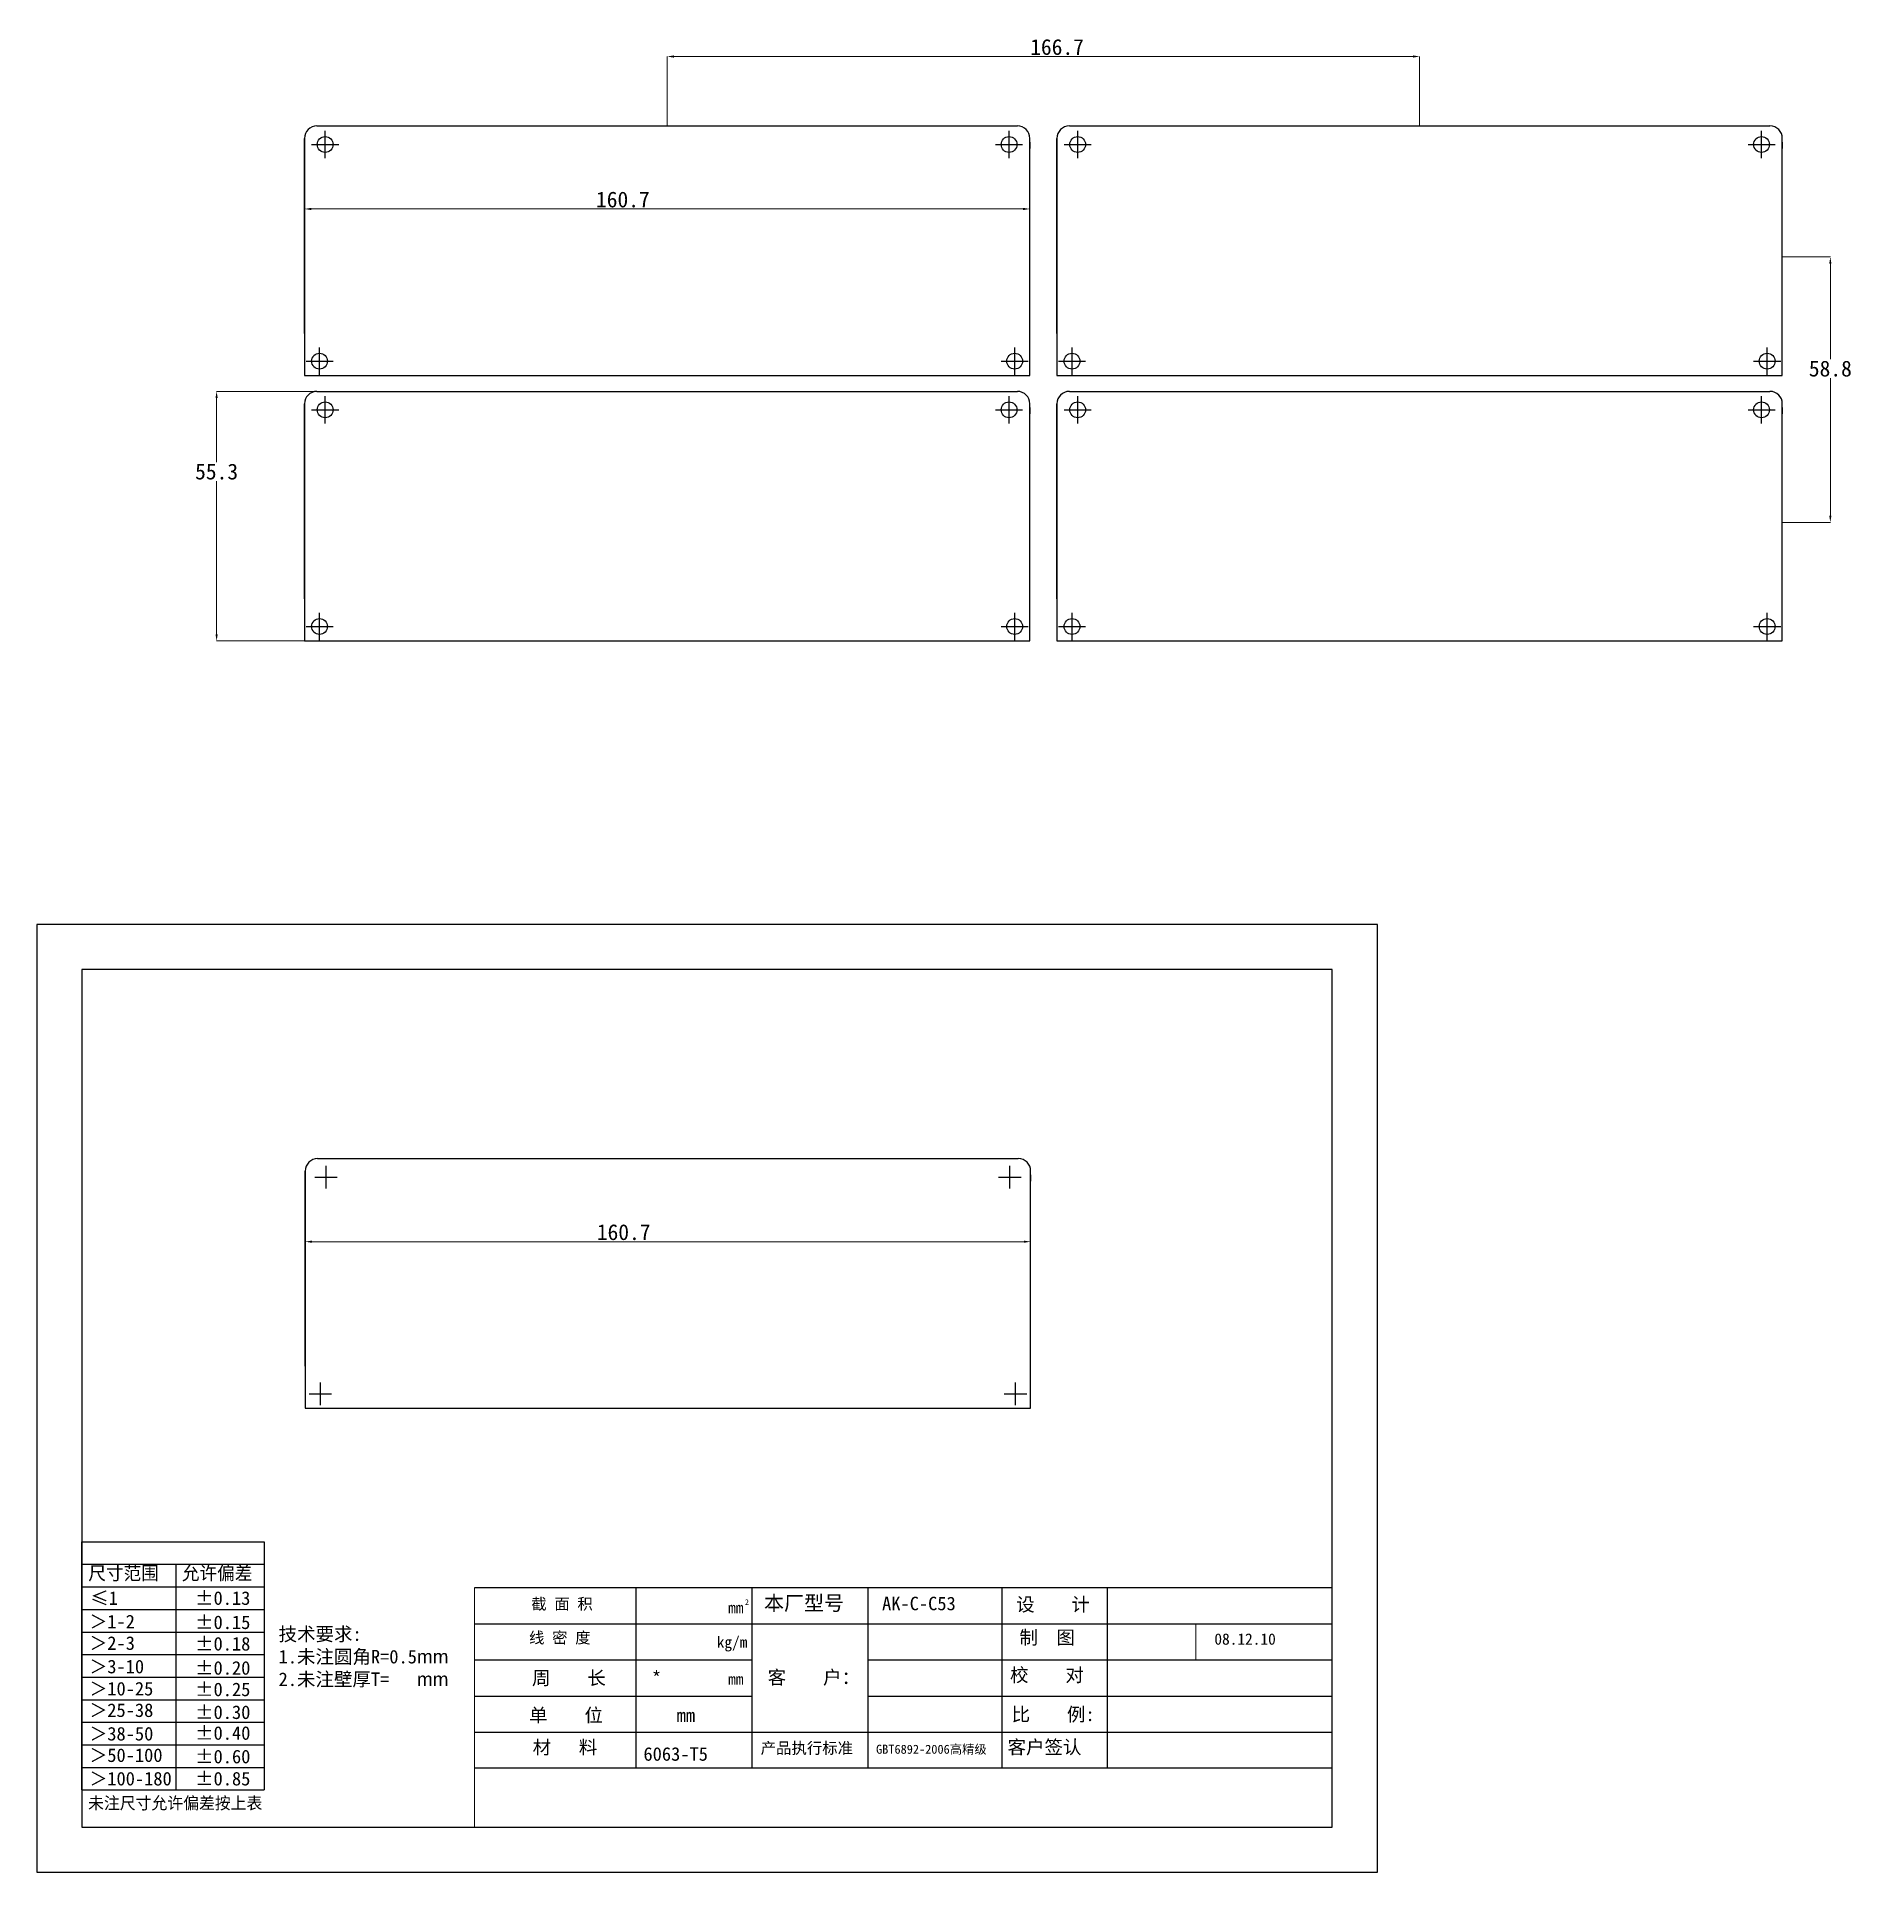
# Model space of a CAD drawing. Header units: millimetres. Extents: x 0 to 6709, y 0 to 2428.
# Drawn here: x 2170.5 to 2572.5, y 232.1 to 638.8 of the extents above; entities that cross this region are included whole.
import ezdxf

# ---------------------------------------------------------------- set-up
doc = ezdxf.new("R2010")
doc.units = ezdxf.units.MM
doc.header["$PDMODE"] = 2
doc.header["$PDSIZE"] = 3
doc.layers.add('POINT', color=2, linetype='Continuous')
doc.layers.add('PROPRO', color=1, linetype='Continuous')
doc.dimstyles.new('ISO-25$0', dxfattribs={"dimtxt": 3.5, "dimasz": 1.5, "dimexe": 0, "dimexo": 0, "dimgap": 0.3, "dimtad": 1, "dimtih": 1, "dimtoh": 1, "dimdec": 1, "dimdsep": 46, "dimtxsty": 'Standard', "dimcen": 0, "dimaunit": 1, "dimadec": 0, "dimazin": 3, "dimtfac": 1, "dimtdec": 1, "dimtofl": 0, "dimtmove": 0, "dimatfit": 3, "dimfxl": 1, "dimlwd": 9, "dimlwe": 9, "dimarcsym": 0})

msp = doc.modelspace()

# ---------------------------------------------------------------- texts
at = {"attachment_point": 1}
for s, insert, char_height, width in [('\\fTxt|b0|i0|c134|p2;尺寸范围', (2181.95, 299.88), 3, 24.7434), ('\\fTxt|b0|i0|c134|p2;允许偏差', (2202.67, 299.88), 3, 24.7434), ('\\fTxt|b0|i0|c134|p2;≤1', (2182.39, 294.34), 3, 23.2304), ('%%p0.13', (2205.6, 294.34), 3, 20.9967), ('{\\fSimSun|b0|i0|c134|p2;设    计}', (2387.48, 292.93), 3, 17.2095), ('\\fTxt|b0|i0|c134|p2;＞1-2', (2182.24, 289.13), 3, 25.1663), ('%%p0.15', (2205.6, 288.98), 3, 20.9967), ('{\\fSimSun|b0|i0|c134|p2;技术要求:\\P1.未注圆角R=0.5\\fArial|b0|i0|c0|p32;mm\\fSimSun|b0|i0|c134|p2;\\P2.未注壁厚T=   \\fArial|b0|i0|c0|p32;mm}', (2224.09, 286.36), 3, 57.9996), ('{\\fSimSun|b0|i0|c134|p2;制  图}', (2388.21, 285.61), 3, 17.2095), ('\\fTxt|b0|i0|c134|p2;＞2-3', (2182.24, 284.37), 3, 25.1663), ('%%p0.18', (2205.6, 284.22), 3, 20.9967), ('\\fTxt|b0|i0|c134|p2;＞3-10', (2182.24, 279.17), 3, 25.1663), ('%%p0.20', (2205.6, 278.87), 3, 20.9967), ('{\\fSimSun|b0|i0|c134|p2;校    对}', (2386.14, 277.3), 3, 17.2095), ('\\fTxt|b0|i0|c134|p2;＞10-25', (2182.24, 274.26), 3, 25.1663), ('%%p0.25', (2205.6, 274.11), 3, 20.9967), ('\\fTxt|b0|i0|c134|p2;＞25-38', (2182.24, 269.5), 3, 25.1663), ('%%p0.30', (2205.6, 269.05), 3, 20.9967), ('\\fTxt|b0|i0|c134|p2;＞38-50', (2182.24, 264.29), 3, 25.1663), ('%%p0.40', (2205.6, 264.44), 3, 20.9967), ('\\fISOCP|b0|i0|c134|p2;客户签认', (2385.58, 261.32), 3, 17.2095), ('\\fTxt|b0|i0|c134|p2;＞50-100', (2182.24, 259.53), 3, 25.1663), ('%%p0.60', (2205.6, 259.23), 3, 20.9967), ('\\fTxt|b0|i0|c134|p2;＞100-180', (2182.24, 254.33), 3, 25.1663), ('%%p0.85', (2205.6, 254.33), 3, 20.9967), ('\\fTxt|b0|i0|c134|p2;未注尺寸允许偏差按上表', (2181.89, 248.77), 2.7, 63.428)]:
    msp.add_mtext(s, dxfattribs=dict(at, insert=insert, char_height=char_height, width=width))
at = {"color": 3, "attachment_point": 1}
for s, insert, char_height, width in [('{\\fSimHei|b0|i0|c134|p2;\\C256;截 面 积}', (2280.06, 292.8), 2.5, 23.9841), ('{\\fSimSun|b0|i0|c134|p54;\\C256;本厂型号}', (2331.62, 293.37), 3.25, 22.2026), ('AK-C-C53', (2357.78, 293.14), 3, 19.6733), ('{\\fSimHei|b0|i0|c134|p2;\\C256;线 密 度}', (2279.58, 285.31), 2.5, 17.5805), ('08.12.10', (2431.4, 285.01), 2.5, 20.842), ('{\\fSimSun|b0|i0|c134|p2;\\C0;材   料}', (2280.38, 261.29), 3, 19.429)]:
    msp.add_mtext(s, dxfattribs=dict(at, insert=insert, char_height=char_height, width=width))
at = {"lineweight": 70, "char_height": 2.5, "width": 113.5994, "attachment_point": 1}
for s, insert in [('{\\fSimSun|b0|i0|c134|p2;mm}', (2323.68, 291.97)), ('{\\fSimSun|b0|i0|c134|p2;kg/m}', (2321.15, 284.32)), ('{\\fSimSun|b0|i0|c134|p2;mm}', (2323.68, 276.16)), ('{\\fSimSun|b0|i0|c134|p2;产品执行标准   \\H0.8x;GBT6892-2006高精级}', (2330.89, 260.85))]:
    msp.add_mtext(s, dxfattribs=dict(at, insert=insert))
at = {"lineweight": -3, "insert": (2327.4, 292.56), "char_height": 1.25, "width": 8.354, "attachment_point": 1}
msp.add_mtext('{\\fSimSun|b0|i0|c134|p2;2}', dxfattribs=at)
at = {"char_height": 3, "attachment_point": 1}
for s, insert in [('{\\fSimSun|b0|i0|c134|p2;周    长     *}', (2280.24, 276.63)), ('{\\fSimSun|b0|i0|c134|p2; 客    户：     }', (2330.41, 276.77)), ('{\\fSimSun|b0|i0|c134|p2;单    位        mm}', (2279.6, 268.38)), ('{\\fSimSun|b0|i0|c134|p2;比    例:}', (2386.49, 268.58)), ('{\\fSimSun|b0|i0|c134|p2;6063-T5}', (2304.92, 259.8))]:
    msp.add_mtext(s, dxfattribs=dict(at, insert=insert))

# ---------------------------------------------------------------- blocks, each defined once
blk = doc.blocks.new('*D1')
at = {"color": 0, "lineweight": 9, "transparency": 16777216}
for p, q in [((2230, 361.17), (2230, 371.8)), ((2231.5, 371.8), (2389.2, 371.8)), ((2390.7, 368.35), (2390.7, 371.8))]:
    blk.add_line(p, q, dxfattribs=at)
at = {"color": 0, "transparency": 16777216}
for points in [[(2231.5, 372.05), (2231.5, 371.55), (2230, 371.8)], [(2389.2, 372.05), (2389.2, 371.55), (2390.7, 371.8)]]:
    blk.add_solid(points, dxfattribs=at)
at = {"layer": 'Defpoints', "color": 0, "transparency": 16777216}
for p in [(2390.7, 371.8), (2390.7, 368.35), (2230, 361.17)]:
    blk.add_point(p, dxfattribs=at)
at = {"color": 0, "transparency": 16777216, "insert": (2300.54, 373.89), "char_height": 3.5, "attachment_point": 5}
blk.add_mtext('160.7', dxfattribs=at)
blk = doc.blocks.new('*U2', base_point=(1404.575, 556.101))
at = {"layer": 'POINT', "color": 2}
blk.add_point((1404.575, 556.101), dxfattribs=at)
at = {"layer": 'PROPRO'}
blk.add_circle((1404.575, 556.101), 1.75, dxfattribs=at)
blk = doc.blocks.new('*U3', base_point=(1403.325, 508.101))
at = {"layer": 'POINT', "color": 2}
blk.add_point((1403.325, 508.101), dxfattribs=at)
at = {"layer": 'PROPRO'}
blk.add_circle((1403.325, 508.101), 1.75, dxfattribs=at)
blk = doc.blocks.new('*U4', base_point=(1556.075, 556.101))
at = {"layer": 'POINT', "color": 2}
blk.add_point((1556.075, 556.101), dxfattribs=at)
at = {"layer": 'PROPRO'}
blk.add_circle((1556.075, 556.101), 1.75, dxfattribs=at)
blk = doc.blocks.new('*U5', base_point=(1557.325, 508.101))
at = {"layer": 'POINT', "color": 2}
blk.add_point((1557.325, 508.101), dxfattribs=at)
at = {"layer": 'PROPRO'}
blk.add_circle((1557.325, 508.101), 1.75, dxfattribs=at)
blk = doc.blocks.new('*D6')
at = {"color": 0, "lineweight": 9, "transparency": 16777216}
for p, q in [((2310.17, 560.2), (2210.36, 560.2)), ((2210.36, 558.7), (2210.36, 544.49)), ((2210.36, 506.4), (2210.36, 540.32)), ((2310.17, 504.9), (2210.36, 504.9))]:
    blk.add_line(p, q, dxfattribs=at)
at = {"color": 0, "transparency": 16777216}
for points in [[(2210.11, 558.7), (2210.61, 558.7), (2210.36, 560.2)], [(2210.11, 506.4), (2210.61, 506.4), (2210.36, 504.9)]]:
    blk.add_solid(points, dxfattribs=at)
at = {"layer": 'Defpoints', "color": 0, "transparency": 16777216}
for p in [(2310.17, 560.2), (2210.36, 504.9), (2310.17, 504.9)]:
    blk.add_point(p, dxfattribs=at)
at = {"color": 0, "transparency": 16777216, "insert": (2210.36, 542.41), "char_height": 3.5, "attachment_point": 5}
blk.add_mtext('55.3', dxfattribs=at)
blk = doc.blocks.new('*D7')
at = {"color": 0, "lineweight": 9, "transparency": 16777216}
for p, q in [((2229.82, 589.98), (2229.82, 600.61)), ((2231.32, 600.61), (2389.02, 600.61)), ((2390.52, 597.15), (2390.52, 600.61))]:
    blk.add_line(p, q, dxfattribs=at)
at = {"color": 0, "transparency": 16777216}
for points in [[(2231.32, 600.86), (2231.32, 600.36), (2229.82, 600.61)], [(2389.02, 600.86), (2389.02, 600.36), (2390.52, 600.61)]]:
    blk.add_solid(points, dxfattribs=at)
at = {"layer": 'Defpoints', "color": 0, "transparency": 16777216}
for p in [(2390.52, 600.61), (2390.52, 597.15), (2229.82, 589.98)]:
    blk.add_point(p, dxfattribs=at)
at = {"color": 0, "transparency": 16777216, "insert": (2300.36, 602.69), "char_height": 3.5, "attachment_point": 5}
blk.add_mtext('160.7', dxfattribs=at)
blk = doc.blocks.new('*D8')
at = {"color": 0, "lineweight": 9, "transparency": 16777216}
for p, q in [((2310.17, 619), (2310.17, 634.39)), ((2311.67, 634.39), (2475.37, 634.39)), ((2476.87, 619), (2476.87, 634.39))]:
    blk.add_line(p, q, dxfattribs=at)
at = {"color": 0, "transparency": 16777216}
for points in [[(2311.67, 634.64), (2311.67, 634.14), (2310.17, 634.39)], [(2475.37, 634.64), (2475.37, 634.14), (2476.87, 634.39)]]:
    blk.add_solid(points, dxfattribs=at)
at = {"layer": 'Defpoints', "color": 0, "transparency": 16777216}
for p in [(2476.87, 634.39), (2310.17, 619), (2476.87, 619)]:
    blk.add_point(p, dxfattribs=at)
at = {"color": 0, "transparency": 16777216, "insert": (2396.55, 636.48), "char_height": 3.5, "attachment_point": 5}
blk.add_mtext('166.7', dxfattribs=at)
blk = doc.blocks.new('*D9')
at = {"color": 0, "lineweight": 9, "transparency": 16777216}
for p, q in [((2557.22, 589.98), (2567.86, 589.98)), ((2567.86, 588.48), (2567.86, 567.31)), ((2567.86, 532.68), (2567.86, 563.13)), ((2557.22, 531.18), (2567.86, 531.18))]:
    blk.add_line(p, q, dxfattribs=at)
at = {"color": 0, "transparency": 16777216}
for points in [[(2567.61, 588.48), (2568.11, 588.48), (2567.86, 589.98)], [(2567.61, 532.68), (2568.11, 532.68), (2567.86, 531.18)]]:
    blk.add_solid(points, dxfattribs=at)
at = {"layer": 'Defpoints', "color": 0, "transparency": 16777216}
for p in [(2557.22, 589.98), (2557.22, 531.18), (2567.86, 531.18)]:
    blk.add_point(p, dxfattribs=at)
at = {"color": 0, "transparency": 16777216, "insert": (2567.86, 565.22), "char_height": 3.5, "attachment_point": 5}
blk.add_mtext('58.8', dxfattribs=at)

# ---------------------------------------------------------------- dimensions: what is measured, and where the dimension line sits
for base, p1, p2, picture, middle in [((2476.87, 634.39), (2310.17, 619), (2476.87, 619), '*D8', (2396.55, 634.39)), ((2390.52, 600.61), (2229.82, 589.98), (2390.52, 597.15), '*D7', (2300.36, 600.61)), ((2390.7, 371.8), (2230, 361.17), (2390.7, 368.35), '*D1', (2300.54, 371.8))]:
    dim = msp.add_linear_dim(base=base, p1=p1, p2=p2, dimstyle='ISO-25$0')
    dim.commit()
    dim.dimension.update_dxf_attribs({"geometry": picture, "text_midpoint": middle, "dimtype": 160})
for base, p1, p2, picture, middle in [((2567.86, 531.18), (2557.22, 589.98), (2557.22, 531.18), '*D9', (2567.86, 565.22)), ((2210.36, 504.9), (2310.17, 560.2), (2310.17, 504.9), '*D6', (2210.36, 542.41))]:
    dim = msp.add_linear_dim(base=base, p1=p1, p2=p2, angle=90, dimstyle='ISO-25$0')
    dim.commit()
    dim.dimension.update_dxf_attribs({"geometry": picture, "text_midpoint": middle, "dimtype": 160})

# ---------------------------------------------------------------- linework, layer by layer
for p, q in [((2232.57, 619), (2387.77, 619)), ((2258.57, 619), (2366.1, 619)), ((2399.27, 619), (2554.47, 619)), ((2425.27, 619), (2532.8, 619)), ((2229.82, 616.25), (2229.82, 563.7)), ((2229.82, 573), (2229.82, 616.25)), ((2229.82, 615.45), (2229.82, 612)), ((2231.92, 614.9), (2236.92, 614.9)), ((2234.42, 612.4), (2234.42, 617.4)), ((2383.42, 614.9), (2388.42, 614.9)), ((2385.92, 612.4), (2385.92, 617.4)), ((2390.52, 563.7), (2390.52, 616.25)), ((2390.52, 615.45), (2390.52, 614)), ((2396.52, 573), (2396.52, 616.25)), ((2396.52, 616.25), (2396.52, 563.7)), ((2396.52, 615.45), (2396.52, 612)), ((2398.62, 614.9), (2403.62, 614.9)), ((2401.12, 612.4), (2401.12, 617.4)), ((2550.12, 614.9), (2555.12, 614.9)), ((2552.62, 612.4), (2552.62, 617.4)), ((2557.22, 563.7), (2557.22, 616.25)), ((2557.22, 615.45), (2557.22, 614)), ((2390.52, 612), (2390.52, 614)), ((2557.22, 612), (2557.22, 614)), ((2233.17, 564.4), (2233.17, 569.4)), ((2387.17, 564.4), (2387.17, 569.4)), ((2399.87, 564.4), (2399.87, 569.4)), ((2553.87, 564.4), (2553.87, 569.4)), ((2230.67, 566.9), (2235.67, 566.9)), ((2384.67, 566.9), (2389.67, 566.9)), ((2397.37, 566.9), (2402.37, 566.9)), ((2551.37, 566.9), (2556.37, 566.9)), ((2229.82, 563.7), (2390.52, 563.7)), ((2396.52, 563.7), (2557.22, 563.7)), ((2229.82, 557.45), (2229.82, 504.9)), ((2229.82, 514.2), (2229.82, 557.45)), ((2232.57, 560.2), (2387.77, 560.2)), ((2234.42, 553.6), (2234.42, 558.6)), ((2258.57, 560.2), (2366.1, 560.2)), ((2385.92, 553.6), (2385.92, 558.6)), ((2390.52, 504.9), (2390.52, 557.45)), ((2396.52, 557.45), (2396.52, 504.9)), ((2396.52, 514.2), (2396.52, 557.45)), ((2399.27, 560.2), (2554.47, 560.2)), ((2401.12, 553.6), (2401.12, 558.6)), ((2425.27, 560.2), (2532.8, 560.2)), ((2552.62, 553.6), (2552.62, 558.6)), ((2557.22, 504.9), (2557.22, 557.45)), ((2229.82, 556.65), (2229.82, 553.2)), ((2231.92, 556.1), (2236.92, 556.1)), ((2383.42, 556.1), (2388.42, 556.1)), ((2390.52, 556.65), (2390.52, 555.2)), ((2390.52, 553.2), (2390.52, 555.2)), ((2396.52, 556.65), (2396.52, 553.2)), ((2398.62, 556.1), (2403.62, 556.1)), ((2550.12, 556.1), (2555.12, 556.1)), ((2557.22, 556.65), (2557.22, 555.2)), ((2557.22, 553.2), (2557.22, 555.2)), ((2233.17, 505.6), (2233.17, 510.6)), ((2387.17, 505.6), (2387.17, 510.6)), ((2399.87, 505.6), (2399.87, 510.6)), ((2553.87, 505.6), (2553.87, 510.6)), ((2229.82, 504.9), (2390.52, 504.9)), ((2230.67, 508.1), (2235.67, 508.1)), ((2384.67, 508.1), (2389.67, 508.1)), ((2396.52, 504.9), (2557.22, 504.9)), ((2397.37, 508.1), (2402.37, 508.1)), ((2551.37, 508.1), (2556.37, 508.1)), ((2230, 344.2), (2230, 387.45)), ((2230, 387.45), (2230, 334.9)), ((2230, 386.65), (2230, 383.2)), ((2232.75, 390.2), (2387.95, 390.2)), ((2234.6, 383.6), (2234.6, 388.6)), ((2258.75, 390.2), (2366.28, 390.2)), ((2386.1, 383.6), (2386.1, 388.6)), ((2390.7, 334.9), (2390.7, 387.45)), ((2390.7, 386.65), (2390.7, 385.2)), ((2232.1, 386.1), (2237.1, 386.1)), ((2383.6, 386.1), (2388.6, 386.1)), ((2390.7, 383.2), (2390.7, 385.2)), ((2230.85, 338.1), (2235.85, 338.1)), ((2233.35, 335.6), (2233.35, 340.6)), ((2384.85, 338.1), (2389.85, 338.1)), ((2387.35, 335.6), (2387.35, 340.6)), ((2230, 334.9), (2390.7, 334.9)), ((2180.51, 250.32), (2180.51, 305.32)), ((2180.51, 305.32), (2220.92, 305.32)), ((2220.92, 305.32), (2220.92, 250.32)), ((2180.51, 300.32), (2220.92, 300.32)), ((2201.38, 250.32), (2201.38, 300.32)), ((2180.51, 295.32), (2220.92, 295.32)), ((2180.51, 290.32), (2220.92, 290.32)), ((2180.51, 285.32), (2220.92, 285.32)), ((2180.51, 280.32), (2220.92, 280.32)), ((2180.51, 275.32), (2220.92, 275.32)), ((2180.51, 270.32), (2220.92, 270.32)), ((2180.51, 265.32), (2220.92, 265.32)), ((2180.51, 260.32), (2220.92, 260.32)), ((2180.51, 255.32), (2220.92, 255.32)), ((2180.51, 250.32), (2220.92, 250.32))]:
    msp.add_line(p, q)
at = {"lineweight": -3}
for p, q in [((2457.51, 295.14), (2267.51, 295.14)), ((2303.22, 295.14), (2303.22, 255.14)), ((2328.94, 295.14), (2328.94, 255.14)), ((2354.65, 295.14), (2354.65, 255.14)), ((2384.3, 295.14), (2384.3, 255.14)), ((2407.65, 295.14), (2407.65, 255.14)), ((2267.51, 287.14), (2457.51, 287.14)), ((2267.51, 279.14), (2328.94, 279.14)), ((2354.65, 279.14), (2457.51, 279.14)), ((2267.51, 271.14), (2328.94, 271.14)), ((2354.65, 271.14), (2457.51, 271.14)), ((2267.51, 263.14), (2457.51, 263.14)), ((2457.51, 255.14), (2267.51, 255.14))]:
    msp.add_line(p, q, dxfattribs=at)
at = {"lineweight": 9, "ltscale": 0.25}
for p, q in [((2267.51, 295.14), (2267.51, 242.09)), ((2427.29, 287.14), (2427.29, 279.14))]:
    msp.add_line(p, q, dxfattribs=at)
for points in [[(2467.51, 232.09), (2467.51, 442.09), (2170.51, 442.09), (2170.51, 232.09)], [(2180.51, 242.09), (2457.51, 242.09), (2457.51, 432.09), (2180.51, 432.09)]]:
    msp.add_lwpolyline(points, close=True)
for centre, start, end in [((2232.57, 616.25), 90, 180), ((2387.77, 616.25), 0, 90), ((2399.27, 616.25), 90, 180), ((2554.47, 616.25), 0, 90), ((2232.57, 557.45), 90, 180), ((2387.77, 557.45), 0, 90), ((2399.27, 557.45), 90, 180), ((2554.47, 557.45), 0, 90), ((2232.75, 387.45), 90, 180), ((2387.95, 387.45), 0, 90)]:
    msp.add_arc(centre, 2.75, start, end)

# ---------------------------------------------------------------- block references
at = {"layer": 'PROPRO'}
for name, p in [('*U2', (2234.42, 614.9)), ('*U4', (2385.92, 614.9)), ('*U2', (2401.12, 614.9)), ('*U4', (2552.62, 614.9)), ('*U3', (2233.17, 566.9)), ('*U5', (2387.17, 566.9)), ('*U3', (2399.87, 566.9)), ('*U5', (2553.87, 566.9)), ('*U2', (2234.42, 556.1)), ('*U4', (2385.92, 556.1)), ('*U2', (2401.12, 556.1)), ('*U4', (2552.62, 556.1)), ('*U3', (2233.17, 508.1)), ('*U5', (2387.17, 508.1)), ('*U3', (2399.87, 508.1)), ('*U5', (2553.87, 508.1))]:
    msp.add_blockref(name, p, dxfattribs=at)

msp.set_redraw_order([(e.dxf.handle, doc.entitydb.next_handle()) for e in msp.query("TEXT MTEXT ATTDEF DIMENSION ARC_DIMENSION")])  # texts and dimensions are drawn at this point

doc.saveas('drawing.dxf')
